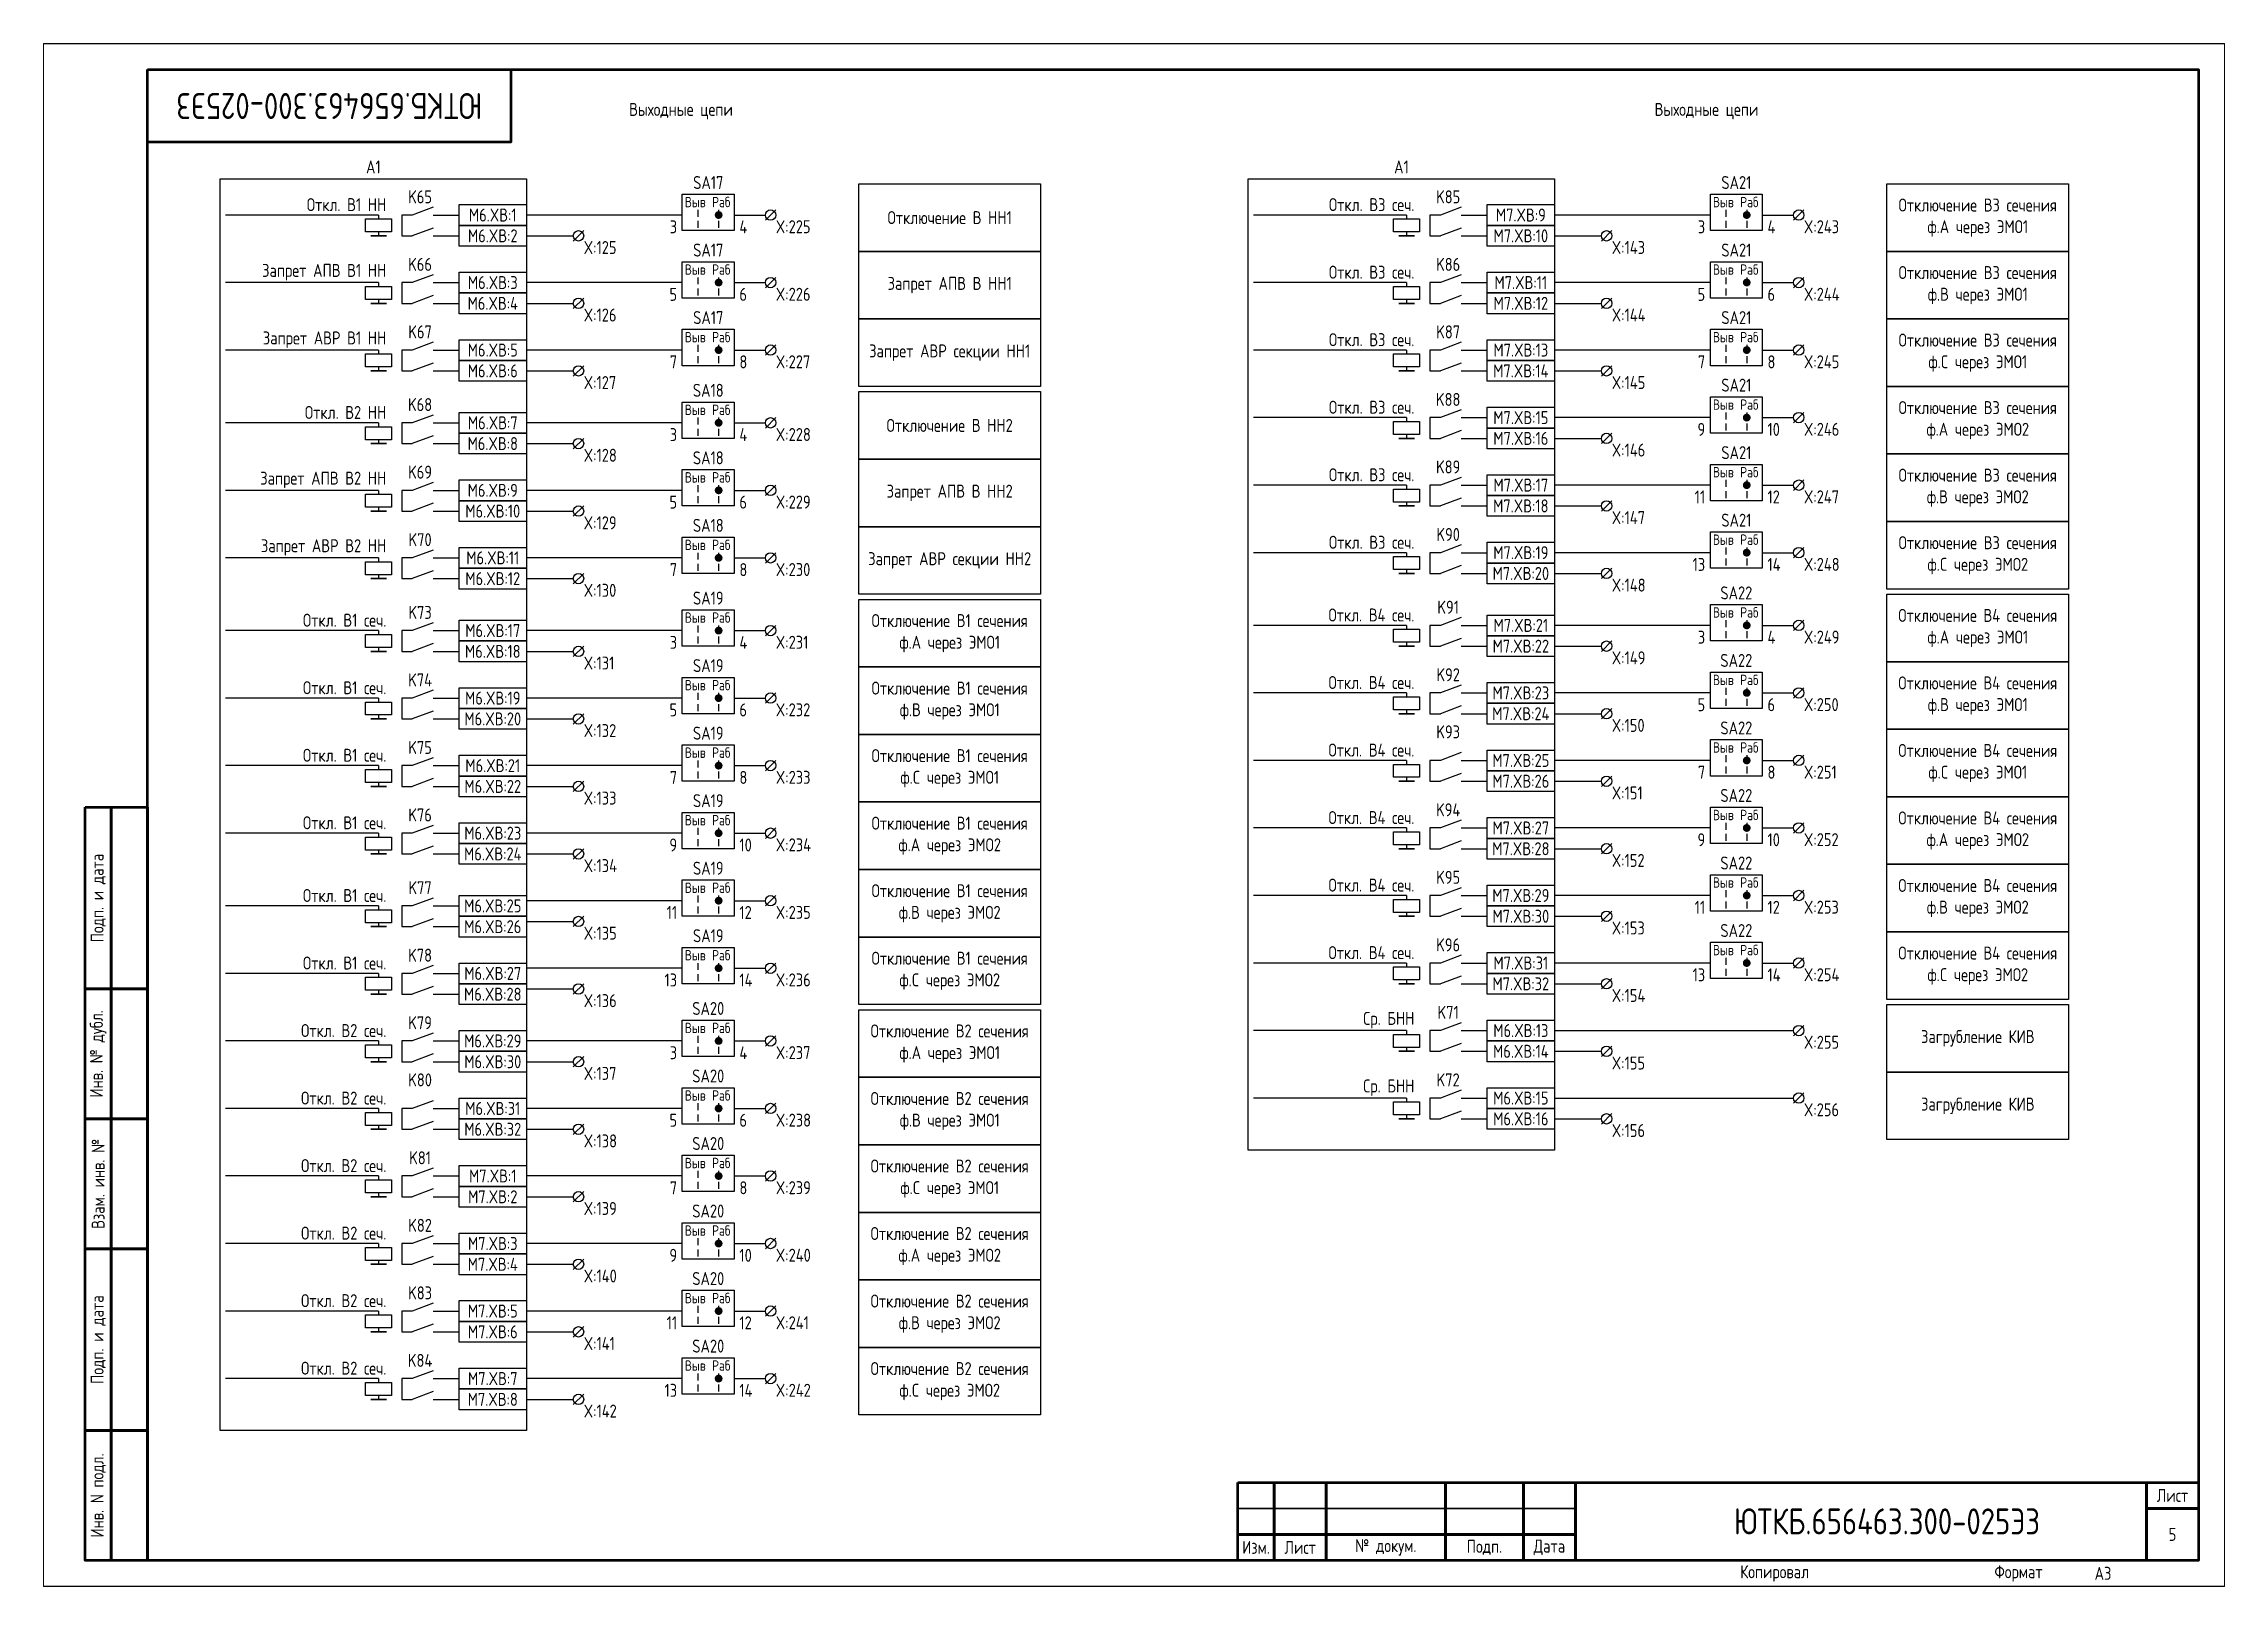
# Paper-space layout 'Лист5' of a CAD drawing. Header units: millimetres, sheet in inches. Extents: x 124.9 to 148.5, y 96.7 to 113.3.
# The model-space entities are those that its viewports show. They can reach past a viewport. Long polylines and large blocks are cut down to what shows.
import ezdxf

# ---------------------------------------------------------------- set-up
doc = ezdxf.new("R2010")
doc.units = ezdxf.units.MM
doc.styles.add('Gost_type_A', font='GOST_0.TTF')

psp = doc.layouts.new('Лист5')

msp = doc.modelspace()

# ---------------------------------------------------------------- texts
at = {"insert": (1735, 285), "char_height": 5, "width": 70, "attachment_point": 5, "rotation": 180, "style": 'Gost_type_A'}
msp.add_mtext('ЮТКБ.656463.300-025Э3', dxfattribs=at)
at = {"char_height": 2.5, "line_spacing_factor": 0.9, "style": 'Gost_type_A'}
for s, insert, width, attachment_point in [('Выходные цепи', (1802.75, 284), 197.5, 5), ('Выходные цепи', (2000.25, 284), 197.5, 5), ('A1', (1743.5, 272), 58.9999, 8), ('A1', (1941.5, 272), 58.9999, 8), ('X:225', (1821.01, 263), 8, 1), ('X:243', (2019.01, 263), 8, 1), ('X:125', (1784.01, 259), 8, 1), ('X:143', (1982.01, 259), 8, 1), ('X:226', (1821.01, 250), 8, 1), ('X:244', (2019.01, 250), 8, 1), ('X:126', (1784.01, 246), 8, 1), ('X:144', (1982.01, 246), 8, 1), ('X:227', (1821.01, 237), 8, 1), ('X:245', (2019.01, 237), 8, 1), ('X:127', (1784.01, 233), 8, 1), ('X:145', (1982.01, 233), 8, 1), ('X:228', (1821.01, 223), 8, 1), ('X:246', (2019.01, 224), 8, 1), ('X:128', (1784.01, 219), 8, 1), ('X:146', (1982.01, 220), 8, 1), ('X:229', (1821.01, 210), 8, 1), ('X:247', (2019.01, 211), 8, 1), ('X:129', (1784.01, 206), 8, 1), ('X:147', (1982.01, 207), 8, 1), ('X:248', (2019.01, 198), 8, 1), ('X:230', (1821.01, 197), 8, 1), ('X:148', (1982.01, 194), 8, 1), ('X:130', (1784.01, 193), 8, 1), ('X:231', (1821.01, 183), 8, 1), ('X:249', (2019.01, 184), 8, 1), ('X:131', (1784.01, 179), 8, 1), ('X:149', (1982.01, 180), 8, 1), ('X:232', (1821.01, 170), 8, 1), ('X:250', (2019.01, 171), 8, 1), ('X:132', (1784.01, 166), 8, 1), ('X:150', (1982.01, 167), 8, 1), ('X:233', (1821.01, 157), 8, 1), ('X:251', (2019.01, 158), 8, 1), ('X:133', (1784.01, 153), 8, 1), ('X:151', (1982.01, 154), 8, 1), ('X:234', (1821.01, 144), 8, 1), ('X:252', (2019.01, 145), 8, 1), ('X:134', (1784.01, 140), 8, 1), ('X:152', (1982.01, 141), 8, 1), ('X:235', (1821.01, 131), 8, 1), ('X:253', (2019.01, 132), 8, 1), ('X:135', (1784.01, 127), 8, 1), ('X:153', (1982.01, 128), 8, 1), ('X:236', (1821.01, 118), 8, 1), ('X:254', (2019.01, 119), 8, 1), ('X:136', (1784.01, 114), 8, 1), ('X:154', (1982.01, 115), 8, 1), ('X:255', (2019.01, 106), 8, 1), ('X:237', (1821.01, 104), 8, 1), ('X:155', (1982.01, 102), 8, 1), ('X:137', (1784.01, 100), 8, 1), ('X:256', (2019.01, 93), 8, 1), ('X:238', (1821.01, 91), 8, 1), ('X:156', (1982.01, 89), 8, 1), ('X:138', (1784.01, 87), 8, 1), ('X:239', (1821.01, 78), 8, 1), ('X:139', (1784.01, 74), 8, 1), ('X:240', (1821.01, 65), 8, 1), ('X:140', (1784.01, 61), 8, 1), ('X:241', (1821.01, 52), 8, 1), ('X:141', (1784.01, 48), 8, 1), ('X:242', (1821.01, 39), 8, 1), ('X:142', (1784.01, 35), 8, 1)]:
    msp.add_mtext(s, dxfattribs=dict(at, insert=insert, width=width, attachment_point=attachment_point))
at = {"style": 'Gost_type_A'}
for s, insert, char_height, width, attachment_point in [('SA17', (1808, 269), 2.5, 10, 8), ('SA21', (2006, 269), 2.5, 10, 8), ('Откл. В1 НН', (1746, 266), 2.5, 31.0015, 6), ('K65', (1752.5, 267.5), 2.5, 5, 5), ('M6.XВ:1', (1766.5, 264), 2.5, 13, 5), ('Выв', (1805.5, 266.5), 2, 5, 5), ('Раб', (1810.5, 266.5), 2, 5, 5), ('Отключение В НН1', (1854.5, 263.5), 2.5, 34.9988, 5), ('Откл. В3 сеч.', (1944, 266), 2.5, 31.0015, 6), ('K85', (1950.5, 267.5), 2.5, 5, 5), ('M7.XВ:9', (1964.5, 264), 2.5, 13, 5), ('Выв', (2003.5, 266.5), 2, 5, 5), ('Раб', (2008.5, 266.5), 2, 5, 5), ('Отключение В3 сечения ф.А через ЭМО1', (2052.5, 263.5), 2.5, 34.9988, 5), ('M6.XВ:2', (1766.5, 260), 2.5, 13, 5), ('3', (1802, 262.98), 2.5, 5, 3), ('4', (1814, 262.98), 2.5, 5, 1), ('M7.XВ:10', (1964.5, 260), 2.5, 13, 5), ('3', (2000, 262.98), 2.5, 5, 3), ('4', (2012, 262.98), 2.5, 5, 1), ('SA17', (1808, 256), 2.5, 10, 8), ('SA21', (2006, 256), 2.5, 10, 8), ('Запрет АПВ В1 НН', (1746, 253), 2.5, 31.0015, 6), ('K66', (1752.5, 254.5), 2.5, 5, 5), ('M6.XВ:3', (1766.5, 251), 2.5, 13, 5), ('Выв', (1805.5, 253.5), 2, 5, 5), ('Раб', (1810.5, 253.5), 2, 5, 5), ('Запрет АПВ В НН1 ', (1854.5, 250.5), 2.5, 34.9988, 5), ('Откл. В3 сеч.', (1944, 253), 2.5, 31.0015, 6), ('K86', (1950.5, 254.5), 2.5, 5, 5), ('M7.XВ:11', (1964.5, 251), 2.5, 13, 5), ('Выв', (2003.5, 253.5), 2, 5, 5), ('Раб', (2008.5, 253.5), 2, 5, 5), ('Отключение В3 сечения\\Pф.В через ЭМО1', (2052.5, 250.5), 2.5, 34.9988, 5), ('M6.XВ:4', (1766.5, 247), 2.5, 13, 5), ('5', (1802, 249.98), 2.5, 5, 3), ('6', (1814, 249.98), 2.5, 5, 1), ('M7.XВ:12', (1964.5, 247), 2.5, 13, 5), ('5', (2000, 249.98), 2.5, 5, 3), ('6', (2012, 249.98), 2.5, 5, 1), ('SA17', (1808, 243), 2.5, 10, 8), ('SA21', (2006, 243), 2.5, 10, 8), ('Запрет АВР В1 НН', (1746, 240), 2.5, 31.0015, 6), ('K67', (1752.5, 241.5), 2.5, 5, 5), ('Выв', (1805.5, 240.5), 2, 5, 5), ('Раб', (1810.5, 240.5), 2, 5, 5), ('Откл. В3 сеч.', (1944, 240), 2.5, 31.0015, 6), ('K87', (1950.5, 241.5), 2.5, 5, 5), ('Выв', (2003.5, 240.5), 2, 5, 5), ('Раб', (2008.5, 240.5), 2, 5, 5), ('Отключение В3 сечения\\Pф.C через ЭМО1', (2052.5, 237.5), 2.5, 34.9988, 5), ('M6.XВ:5', (1766.5, 238), 2.5, 13, 5), ('M6.XВ:6', (1766.5, 234), 2.5, 13, 5), ('7', (1802, 236.98), 2.5, 5, 3), ('8', (1814, 236.98), 2.5, 5, 1), ('Запрет АВР секции НН1 ', (1854.5, 237.5), 2.5, 34.9988, 5), ('M7.XВ:14', (1964.5, 234), 2.5, 13, 5), ('M7.XВ:13', (1964.5, 238), 2.5, 13, 5), ('7', (2000, 236.98), 2.5, 5, 3), ('8', (2012, 236.98), 2.5, 5, 1), ('SA18', (1808, 229), 2.5, 10, 8), ('SA21', (2006, 230), 2.5, 10, 8), ('Откл. В2 НН', (1746, 226), 2.5, 31.0015, 6), ('K68', (1752.5, 227.5), 2.5, 5, 5), ('Выв', (1805.5, 226.5), 2, 5, 5), ('Раб', (1810.5, 226.5), 2, 5, 5), ('Откл. В3 сеч.', (1944, 227), 2.5, 31.0015, 6), ('K88', (1950.5, 228.5), 2.5, 5, 5), ('Выв', (2003.5, 227.5), 2, 5, 5), ('Раб', (2008.5, 227.5), 2, 5, 5), ('Отключение В3 сечения ф.А через ЭМО2', (2052.5, 224.5), 2.5, 34.9988, 5), ('M6.XВ:7', (1766.5, 224), 2.5, 13, 5), ('3', (1802, 222.98), 2.5, 5, 3), ('4', (1814, 222.98), 2.5, 5, 1), ('Отключение В НН2', (1854.5, 223.5), 2.5, 34.9988, 5), ('M7.XВ:15', (1964.5, 225), 2.5, 13, 5), ('9', (2000, 223.98), 2.5, 5, 3), ('10', (2012, 223.98), 2.5, 5, 1), ('M6.XВ:8', (1766.5, 220), 2.5, 13, 5), ('SA18', (1808, 216), 2.5, 10, 8), ('M7.XВ:16', (1964.5, 221), 2.5, 13, 5), ('SA21', (2006, 217), 2.5, 10, 8), ('Запрет АПВ В2 НН', (1746, 213), 2.5, 31.0015, 6), ('K69', (1752.5, 214.5), 2.5, 5, 5), ('Выв', (1805.5, 213.5), 2, 5, 5), ('Раб', (1810.5, 213.5), 2, 5, 5), ('Откл. В3 сеч.', (1944, 214), 2.5, 31.0015, 6), ('K89', (1950.5, 215.5), 2.5, 5, 5), ('Выв', (2003.5, 214.5), 2, 5, 5), ('Раб', (2008.5, 214.5), 2, 5, 5), ('Отключение В3 сечения\\Pф.В через ЭМО2', (2052.5, 211.5), 2.5, 34.9988, 5), ('M6.XВ:9', (1766.5, 211), 2.5, 13, 5), ('Запрет АПВ В НН2', (1854.5, 210.5), 2.5, 34.9988, 5), ('M7.XВ:17', (1964.5, 212), 2.5, 13, 5), ('11', (2000, 210.98), 2.5, 5, 3), ('12', (2012, 210.98), 2.5, 5, 1), ('M6.XВ:10', (1766.5, 207), 2.5, 13, 5), ('5', (1802, 209.98), 2.5, 5, 3), ('6', (1814, 209.98), 2.5, 5, 1), ('M7.XВ:18', (1964.5, 208), 2.5, 13, 5), ('SA21', (2006, 204), 2.5, 10, 8), ('K70', (1752.5, 201.5), 2.5, 5, 5), ('SA18', (1808, 203), 2.5, 10, 8), ('Откл. В3 сеч.', (1944, 201), 2.5, 31.0015, 6), ('K90', (1950.5, 202.5), 2.5, 5, 5), ('Выв', (2003.5, 201.5), 2, 5, 5), ('Раб', (2008.5, 201.5), 2, 5, 5), ('Отключение В3 сечения\\Pф.C через ЭМО2', (2052.5, 198.5), 2.5, 34.9988, 5), ('Запрет АВР В2 НН', (1746, 200), 2.5, 31.0015, 6), ('M6.XВ:11', (1766.5, 198), 2.5, 13, 5), ('Выв', (1805.5, 200.5), 2, 5, 5), ('Раб', (1810.5, 200.5), 2, 5, 5), ('Запрет АВР секции НН2', (1854.5, 197.5), 2.5, 34.9988, 5), ('M7.XВ:19', (1964.5, 199), 2.5, 13, 5), ('13', (2000, 197.98), 2.5, 5, 3), ('14', (2012, 197.98), 2.5, 5, 1), ('M6.XВ:12', (1766.5, 194), 2.5, 13, 5), ('7', (1802, 196.98), 2.5, 5, 3), ('8', (1814, 196.98), 2.5, 5, 1), ('M7.XВ:20', (1964.5, 195), 2.5, 13, 5), ('SA19', (1808, 189), 2.5, 10, 8), ('K91', (1950.5, 188.5), 2.5, 5, 5), ('SA22', (2006, 190), 2.5, 10, 8), ('Откл. В1 сеч.', (1746, 186), 2.5, 31.0015, 6), ('K73', (1752.5, 187.5), 2.5, 5, 5), ('M6.XВ:17', (1766.5, 184), 2.5, 13, 5), ('Выв', (1805.5, 186.5), 2, 5, 5), ('Раб', (1810.5, 186.5), 2, 5, 5), ('Отключение В1 сечения ф.А через ЭМО1', (1854.5, 183.5), 2.5, 34.9988, 5), ('Откл. В4 сеч.', (1944, 187), 2.5, 31.0015, 6), ('M7.XВ:21', (1964.5, 185), 2.5, 13, 5), ('Выв', (2003.5, 187.5), 2, 5, 5), ('Раб', (2008.5, 187.5), 2, 5, 5), ('Отключение В4 сечения ф.А через ЭМО1', (2052.5, 184.5), 2.5, 34.9988, 5), ('M6.XВ:18', (1766.5, 180), 2.5, 13, 5), ('3', (1802, 182.98), 2.5, 5, 3), ('4', (1814, 182.98), 2.5, 5, 1), ('M7.XВ:22', (1964.5, 181), 2.5, 13, 5), ('3', (2000, 183.98), 2.5, 5, 3), ('4', (2012, 183.98), 2.5, 5, 1), ('SA19', (1808, 176), 2.5, 10, 8), ('K92', (1950.5, 175.5), 2.5, 5, 5), ('SA22', (2006, 177), 2.5, 10, 8), ('Откл. В1 сеч.', (1746, 173), 2.5, 31.0015, 6), ('K74', (1752.5, 174.5), 2.5, 5, 5), ('M6.XВ:19', (1766.5, 171), 2.5, 13, 5), ('Выв', (1805.5, 173.5), 2, 5, 5), ('Раб', (1810.5, 173.5), 2, 5, 5), ('Отключение В1 сечения\\Pф.В через ЭМО1', (1854.5, 170.5), 2.5, 34.9988, 5), ('Откл. В4 сеч.', (1944, 174), 2.5, 31.0015, 6), ('M7.XВ:23', (1964.5, 172), 2.5, 13, 5), ('Выв', (2003.5, 174.5), 2, 5, 5), ('Раб', (2008.5, 174.5), 2, 5, 5), ('Отключение В4 сечения\\Pф.В через ЭМО1', (2052.5, 171.5), 2.5, 34.9988, 5), ('M6.XВ:20', (1766.5, 167), 2.5, 13, 5), ('5', (1802, 169.98), 2.5, 5, 3), ('6', (1814, 169.98), 2.5, 5, 1), ('M7.XВ:24', (1964.5, 168), 2.5, 13, 5), ('5', (2000, 170.98), 2.5, 5, 3), ('6', (2012, 170.98), 2.5, 5, 1), ('SA19', (1808, 163), 2.5, 10, 8), ('K93', (1950.5, 164.5), 2.5, 5, 5), ('SA22', (2006, 164), 2.5, 10, 8), ('Откл. В1 сеч.', (1746, 160), 2.5, 31.0015, 6), ('K75', (1752.5, 161.5), 2.5, 5, 5), ('Выв', (1805.5, 160.5), 2, 5, 5), ('Раб', (1810.5, 160.5), 2, 5, 5), ('Отключение В1 сечения\\Pф.C через ЭМО1', (1854.5, 157.5), 2.5, 34.9988, 5), ('Откл. В4 сеч.', (1944, 161), 2.5, 31.0015, 6), ('M7.XВ:25', (1964.5, 159), 2.5, 13, 5), ('Выв', (2003.5, 161.5), 2, 5, 5), ('Раб', (2008.5, 161.5), 2, 5, 5), ('Отключение В4 сечения\\Pф.C через ЭМО1', (2052.5, 158.5), 2.5, 34.9988, 5), ('M6.XВ:21', (1766.5, 158), 2.5, 13, 5), ('7', (1802, 156.98), 2.5, 5, 3), ('8', (1814, 156.98), 2.5, 5, 1), ('M7.XВ:26', (1964.5, 155), 2.5, 13, 5), ('7', (2000, 157.98), 2.5, 5, 3), ('8', (2012, 157.98), 2.5, 5, 1), ('M6.XВ:22', (1766.5, 154), 2.5, 13, 5), ('SA19', (1808, 150), 2.5, 10, 8), ('SA22', (2006, 151), 2.5, 10, 8), ('Откл. В1 сеч.', (1746, 147), 2.5, 31.0015, 6), ('K76', (1752.5, 148.5), 2.5, 5, 5), ('Выв', (1805.5, 147.5), 2, 5, 5), ('Раб', (1810.5, 147.5), 2, 5, 5), ('Отключение В1 сечения ф.А через ЭМО2', (1854.5, 144.5), 2.5, 34.9988, 5), ('Откл. В4 сеч.', (1944, 148), 2.5, 31.0015, 6), ('K94', (1950.5, 149.5), 2.5, 5, 5), ('M7.XВ:27', (1964.5, 146), 2.5, 13, 5), ('Выв', (2003.5, 148.5), 2, 5, 5), ('Раб', (2008.5, 148.5), 2, 5, 5), ('Отключение В4 сечения ф.А через ЭМО2', (2052.5, 145.5), 2.5, 34.9988, 5), ('M6.XВ:23', (1766.5, 145), 2.5, 13, 5), ('9', (1802, 143.98), 2.5, 5, 3), ('10', (1814, 143.98), 2.5, 5, 1), ('M7.XВ:28', (1964.5, 142), 2.5, 13, 5), ('9', (2000, 144.98), 2.5, 5, 3), ('10', (2012, 144.98), 2.5, 5, 1), ('M6.XВ:24', (1766.5, 141), 2.5, 13, 5), ('SA19', (1808, 137), 2.5, 10, 8), ('SA22', (2006, 138), 2.5, 10, 8), ('K77', (1752.5, 134.5), 2.5, 5, 5), ('Выв', (1805.5, 134.5), 2, 5, 5), ('Раб', (1810.5, 134.5), 2, 5, 5), ('Отключение В1 сечения\\Pф.В через ЭМО2', (1854.5, 131.5), 2.5, 34.9988, 5), ('Откл. В4 сеч.', (1944, 135), 2.5, 31.0015, 6), ('K95', (1950.5, 136.5), 2.5, 5, 5), ('Выв', (2003.5, 135.5), 2, 5, 5), ('Раб', (2008.5, 135.5), 2, 5, 5), ('Отключение В4 сечения\\Pф.В через ЭМО2', (2052.5, 132.5), 2.5, 34.9988, 5), ('Откл. В1 сеч.', (1746, 133), 2.5, 31.0015, 6), ('M6.XВ:25', (1766.5, 131), 2.5, 13, 5), ('11', (1802, 130.98), 2.5, 5, 3), ('12', (1814, 130.98), 2.5, 5, 1), ('M7.XВ:29', (1964.5, 133), 2.5, 13, 5), ('M7.XВ:30', (1964.5, 129), 2.5, 13, 5), ('11', (2000, 131.98), 2.5, 5, 3), ('12', (2012, 131.98), 2.5, 5, 1), ('M6.XВ:26', (1766.5, 127), 2.5, 13, 5), ('SA19', (1808, 124), 2.5, 10, 8), ('SA22', (2006, 125), 2.5, 10, 8), ('K78', (1752.5, 121.5), 2.5, 5, 5), ('Выв', (1805.5, 121.5), 2, 5, 5), ('Раб', (1810.5, 121.5), 2, 5, 5), ('Отключение В1 сечения\\Pф.C через ЭМО2', (1854.5, 118.5), 2.5, 34.9988, 5), ('Откл. В4 сеч.', (1944, 122), 2.5, 31.0015, 6), ('K96', (1950.5, 123.5), 2.5, 5, 5), ('Выв', (2003.5, 122.5), 2, 5, 5), ('Раб', (2008.5, 122.5), 2, 5, 5), ('Отключение В4 сечения\\Pф.C через ЭМО2', (2052.5, 119.5), 2.5, 34.9988, 5), ('Откл. В1 сеч.', (1746, 120), 2.5, 31.0015, 6), ('M6.XВ:27', (1766.5, 118), 2.5, 13, 5), ('13', (1802, 117.98), 2.5, 5, 3), ('14', (1814, 117.98), 2.5, 5, 1), ('M7.XВ:31', (1964.5, 120), 2.5, 13, 5), ('13', (2000, 118.98), 2.5, 5, 3), ('14', (2012, 118.98), 2.5, 5, 1), ('M6.XВ:28', (1766.5, 114), 2.5, 13, 5), ('M7.XВ:32', (1964.5, 116), 2.5, 13, 5), ('K79', (1752.5, 108.5), 2.5, 5, 5), ('SA20', (1808, 110), 2.5, 10, 8), ('Ср. БНН', (1944, 109), 2.5, 31.0015, 6), ('K71', (1950.5, 110.5), 2.5, 5, 5), ('Откл. В2 сеч.', (1746, 107), 2.5, 31.0015, 6), ('M6.XВ:29', (1766.5, 105), 2.5, 13, 5), ('Выв', (1805.5, 107.5), 2, 5, 5), ('Раб', (1810.5, 107.5), 2, 5, 5), ('Отключение В2 сечения ф.А через ЭМО1', (1854.5, 104.5), 2.5, 34.9988, 5), ('M6.XВ:13', (1964.5, 107), 2.5, 13, 5), ('Загрубление КИВ', (2052.5, 105.5), 2.5, 34.9988, 5), ('M6.XВ:30', (1766.5, 101), 2.5, 13, 5), ('3', (1802, 103.98), 2.5, 5, 3), ('4', (1814, 103.98), 2.5, 5, 1), ('M6.XВ:14', (1964.5, 103), 2.5, 13, 5), ('K80', (1752.5, 97.5), 2.5, 5, 5), ('SA20', (1808, 97), 2.5, 10, 8), ('Ср. БНН', (1944, 96), 2.5, 31.0015, 6), ('K72', (1950.5, 97.5), 2.5, 5, 5), ('Откл. В2 сеч.', (1746, 94), 2.5, 31.0015, 6), ('M6.XВ:31', (1766.5, 92), 2.5, 13, 5), ('Выв', (1805.5, 94.5), 2, 5, 5), ('Раб', (1810.5, 94.5), 2, 5, 5), ('Отключение В2 сечения\\Pф.В через ЭМО1', (1854.5, 91.5), 2.5, 34.9988, 5), ('M6.XВ:15', (1964.5, 94), 2.5, 13, 5), ('Загрубление КИВ', (2052.5, 92.5), 2.5, 34.9988, 5), ('M6.XВ:32', (1766.5, 88), 2.5, 13, 5), ('5', (1802, 90.98), 2.5, 5, 3), ('6', (1814, 90.98), 2.5, 5, 1), ('M6.XВ:16', (1964.5, 90), 2.5, 13, 5), ('SA20', (1808, 84), 2.5, 10, 8), ('Откл. В2 сеч.', (1746, 81), 2.5, 31.0015, 6), ('K81', (1752.5, 82.5), 2.5, 5, 5), ('M7.XВ:1', (1766.5, 79), 2.5, 13, 5), ('Выв', (1805.5, 81.5), 2, 5, 5), ('Раб', (1810.5, 81.5), 2, 5, 5), ('Отключение В2 сечения\\Pф.C через ЭМО1', (1854.5, 78.5), 2.5, 34.9988, 5), ('M7.XВ:2', (1766.5, 75), 2.5, 13, 5), ('7', (1802, 77.98), 2.5, 5, 3), ('8', (1814, 77.98), 2.5, 5, 1), ('SA20', (1808, 71), 2.5, 10, 8), ('Откл. В2 сеч.', (1746, 68), 2.5, 31.0015, 6), ('K82', (1752.5, 69.5), 2.5, 5, 5), ('M7.XВ:3', (1766.5, 66), 2.5, 13, 5), ('Выв', (1805.5, 68.5), 2, 5, 5), ('Раб', (1810.5, 68.5), 2, 5, 5), ('Отключение В2 сечения ф.А через ЭМО2', (1854.5, 65.5), 2.5, 34.9988, 5), ('M7.XВ:4', (1766.5, 62), 2.5, 13, 5), ('9', (1802, 64.98), 2.5, 5, 3), ('10', (1814, 64.98), 2.5, 5, 1), ('SA20', (1808, 58), 2.5, 10, 8), ('Откл. В2 сеч.', (1746, 55), 2.5, 31.0015, 6), ('K83', (1752.5, 56.5), 2.5, 5, 5), ('Выв', (1805.5, 55.5), 2, 5, 5), ('Раб', (1810.5, 55.5), 2, 5, 5), ('Отключение В2 сечения\\Pф.В через ЭМО2', (1854.5, 52.5), 2.5, 34.9988, 5), ('M7.XВ:5', (1766.5, 53), 2.5, 13, 5), ('11', (1802, 51.98), 2.5, 5, 3), ('12', (1814, 51.98), 2.5, 5, 1), ('M7.XВ:6', (1766.5, 49), 2.5, 13, 5), ('SA20', (1808, 45), 2.5, 10, 8), ('Откл. В2 сеч.', (1746, 42), 2.5, 31.0015, 6), ('K84', (1752.5, 43.5), 2.5, 5, 5), ('Выв', (1805.5, 42.5), 2, 5, 5), ('Раб', (1810.5, 42.5), 2, 5, 5), ('Отключение В2 сечения\\Pф.C через ЭМО2', (1854.5, 39.5), 2.5, 34.9988, 5), ('M7.XВ:7', (1766.5, 40), 2.5, 13, 5), ('13', (1802, 38.98), 2.5, 5, 3), ('14', (1814, 38.98), 2.5, 5, 1), ('M7.XВ:8', (1766.5, 36), 2.5, 13, 5), ('ЮТКБ.656463.300-025Э3', (2035, 12.5), 5, 120, 5), ('5', (2090, 10), 2.5, 10, 5), ('A3', (2075, 2.5), 2.5, 20, 4)]:
    msp.add_mtext(s, dxfattribs=dict(at, insert=insert, char_height=char_height, width=width, attachment_point=attachment_point))

# ---------------------------------------------------------------- blocks, each defined once
blk = doc.blocks.new('Формат_А3')
blk.add_lwpolyline([(-420, 297), (0, 297), (0, 0), (-420, 0)], close=True)
at = {"lineweight": 50}
blk.add_lwpolyline([(-400, 292), (-5, 292), (-5, 5), (-400, 5)], close=True, dxfattribs=at)
blk = doc.blocks.new('Штамп малый нижний')
at = {"lineweight": 50}
for points in [[(-185, 15), (-178, 15), (-178, 5), (-185, 5)], [(-178, 15), (-168, 15), (-168, 5), (-178, 5)], [(-168, 15), (-145, 15), (-145, 5), (-168, 5)], [(-145, 15), (-130, 15), (-130, 5), (-145, 5)], [(-130, 15), (-120, 15), (-120, 5), (-130, 5)], [(-120, 15), (-10, 15), (-10, 0), (-120, 0)], [(-10, 15), (0, 15), (0, 10), (-10, 10)], [(-10, 10), (0, 10), (0, 0), (-10, 0)], [(-185, 5), (-178, 5), (-178, 0), (-185, 0)], [(-178, 5), (-168, 5), (-168, 0), (-178, 0)], [(-168, 5), (-145, 5), (-145, 0), (-168, 0)], [(-145, 5), (-130, 5), (-130, 0), (-145, 0)], [(-130, 5), (-120, 5), (-120, 0), (-130, 0)]]:
    blk.add_lwpolyline(points, close=True, dxfattribs=at)
for points in [[(-185, 15), (-178, 15), (-178, 10), (-185, 10)], [(-178, 15), (-168, 15), (-168, 10), (-178, 10)], [(-168, 15), (-145, 15), (-145, 10), (-168, 10)], [(-145, 15), (-130, 15), (-130, 10), (-145, 10)], [(-130, 15), (-120, 15), (-120, 10), (-130, 10)], [(-185, 10), (-178, 10), (-178, 5), (-185, 5)], [(-178, 10), (-168, 10), (-168, 5), (-178, 5)], [(-168, 10), (-145, 10), (-145, 5), (-168, 5)], [(-145, 10), (-130, 10), (-130, 5), (-145, 5)], [(-130, 10), (-120, 10), (-120, 5), (-130, 5)]]:
    blk.add_lwpolyline(points, close=True)
at = {"char_height": 2.5, "style": 'Gost_type_A'}
for s, insert, width, attachment_point in [('Лист', (-5, 12.5), 10, 5), ('Изм.', (-181.5, 2.5), 7, 5), ('Лист', (-173, 2.5), 10, 5), ('№ докум.', (-156.5, 2.5), 23, 5), ('Подп.', (-137.5, 2.5), 15, 5), ('Дата', (-125, 2.5), 10, 5), ('Копировал', (-75, -2.53), 13.1202, 6), ('Формат', (-30, -2.53), 13.1202, 6)]:
    blk.add_mtext(s, dxfattribs=dict(at, insert=insert, width=width, attachment_point=attachment_point))
blk = doc.blocks.new('Штамп угловой верхний')
at = {"lineweight": 50}
blk.add_lwpolyline([(0, 0), (70, 0), (70, -14), (0, -14)], close=True, dxfattribs=at)
blk = doc.blocks.new('Штамп левый нижний')
at = {"lineweight": 50}
for points in [[(-12, 145), (-7, 145), (-7, 110), (-12, 110)], [(-7, 145), (0, 145), (0, 110), (-7, 110)], [(-12, 110), (-7, 110), (-7, 85), (-12, 85)], [(-7, 110), (0, 110), (0, 85), (-7, 85)], [(-12, 85), (-7, 85), (-7, 60), (-12, 60)], [(-7, 85), (0, 85), (0, 60), (-7, 60)], [(-12, 60), (-7, 60), (-7, 25), (-12, 25)], [(-7, 60), (0, 60), (0, 25), (-7, 25)], [(-12, 25), (-7, 25), (-7, 0), (-12, 0)], [(-7, 25), (0, 25), (0, 0), (-7, 0)]]:
    blk.add_lwpolyline(points, close=True, dxfattribs=at)
at = {"char_height": 2.5, "attachment_point": 5, "rotation": 90, "style": 'Gost_type_A'}
for s, insert, width in [('Подп. и дата', (-9.5, 127.5), 35), ('Инв. № дубл.', (-9.5, 97.5), 25), ('Взам. инв. №', (-9.5, 72.5), 25), ('Подп. и дата', (-9.5, 42.5), 35), ('Инв. N подл.', (-9.5, 12.5), 25)]:
    blk.add_mtext(s, dxfattribs=dict(at, insert=insert, width=width))
blk = doc.blocks.new('POINT')
at = {"const_width": 0.75}
blk.add_lwpolyline([(-0.375, 0, 1), (0.375, 0, 1)], format="xyb", close=True, dxfattribs=at)
blk = doc.blocks.new('Переключатель_положение')
for p, q in [((2, 1), (2, -0.34)), ((2, -1.14), (2, -2.49))]:
    blk.add_line(p, q)

# ---------------------------------------------------------------- linework, layer by layer
at = {"ltscale": 4.32}
for p, q in [((1755, 265.5), (1751, 264)), ((1953, 265.5), (1949, 264)), ((1755, 261.5), (1751, 260)), ((1953, 261.5), (1949, 260)), ((1755, 252.5), (1751, 251)), ((1953, 252.5), (1949, 251)), ((1755, 248.5), (1751, 247)), ((1953, 248.5), (1949, 247)), ((1755, 239.5), (1751, 238)), ((1953, 239.5), (1949, 238)), ((1755, 235.5), (1751, 234)), ((1953, 235.5), (1949, 234)), ((1755, 225.5), (1751, 224)), ((1953, 226.5), (1949, 225)), ((1755, 221.5), (1751, 220)), ((1953, 222.5), (1949, 221)), ((1755, 212.5), (1751, 211)), ((1953, 213.5), (1949, 212)), ((1755, 208.5), (1751, 207)), ((1953, 209.5), (1949, 208)), ((1755, 199.5), (1751, 198)), ((1953, 200.5), (1949, 199)), ((1755, 195.5), (1751, 194)), ((1953, 196.5), (1949, 195)), ((1755, 185.5), (1751, 184)), ((1953, 186.5), (1949, 185)), ((1755, 181.5), (1751, 180)), ((1953, 182.5), (1949, 181)), ((1755, 172.5), (1751, 171)), ((1953, 173.5), (1949, 172)), ((1755, 168.5), (1751, 167)), ((1953, 169.5), (1949, 168)), ((1953, 160.5), (1949, 159)), ((1755, 159.5), (1751, 158)), ((1755, 155.5), (1751, 154)), ((1953, 156.5), (1949, 155)), ((1953, 147.5), (1949, 146)), ((1755, 146.5), (1751, 145)), ((1953, 143.5), (1949, 142)), ((1755, 142.5), (1751, 141)), ((1953, 134.5), (1949, 133)), ((1755, 132.5), (1751, 131)), ((1953, 130.5), (1949, 129)), ((1755, 128.5), (1751, 127)), ((1755, 119.5), (1751, 118)), ((1953, 121.5), (1949, 120)), ((1755, 115.5), (1751, 114)), ((1953, 117.5), (1949, 116)), ((1755, 106.5), (1751, 105)), ((1953, 108.5), (1949, 107)), ((1755, 102.5), (1751, 101)), ((1953, 104.5), (1949, 103)), ((1755, 93.5), (1751, 92)), ((1953, 95.5), (1949, 94)), ((1755, 89.5), (1751, 88)), ((1953, 91.5), (1949, 90)), ((1755, 80.5), (1751, 79)), ((1755, 76.5), (1751, 75)), ((1755, 67.5), (1751, 66)), ((1755, 63.5), (1751, 62)), ((1755, 54.5), (1751, 53)), ((1755, 50.5), (1751, 49)), ((1755, 41.5), (1751, 40)), ((1755, 37.5), (1751, 36))]:
    msp.add_line(p, q, dxfattribs=at)
for p, q in [((1821.01, 265), (1819.01, 263)), ((2019.01, 265), (2017.01, 263)), ((1744.5, 264), (1715, 264)), ((1744.5, 264), (1744.5, 263.25)), ((1744.5, 260.75), (1744.5, 260)), ((1803, 264), (1773, 264)), ((1784.01, 261), (1782.01, 259)), ((1942.5, 264), (1913, 264)), ((1942.5, 264), (1942.5, 263.25)), ((1942.5, 260.75), (1942.5, 260)), ((2001, 264), (1971, 264)), ((1982.01, 261), (1980.01, 259)), ((1773, 260), (1782, 260)), ((1971, 260), (1980, 260)), ((1821.01, 252), (1819.01, 250)), ((2019.01, 252), (2017.01, 250)), ((1744.5, 251), (1715, 251)), ((1744.5, 251), (1744.5, 250.25)), ((1803, 251), (1773, 251)), ((1784.01, 248), (1782.01, 246)), ((1942.5, 251), (1913, 251)), ((1942.5, 251), (1942.5, 250.25)), ((2001, 251), (1971, 251)), ((1982.01, 248), (1980.01, 246)), ((1744.5, 247.75), (1744.5, 247)), ((1773, 247), (1782, 247)), ((1942.5, 247.75), (1942.5, 247)), ((1971, 247), (1980, 247)), ((1744.5, 238), (1715, 238)), ((1744.5, 238), (1744.5, 237.25)), ((1803, 238), (1773, 238)), ((1821.01, 239), (1819.01, 237)), ((1942.5, 238), (1913, 238)), ((1942.5, 238), (1942.5, 237.25)), ((2001, 238), (1971, 238)), ((2019.01, 239), (2017.01, 237)), ((1744.5, 234.75), (1744.5, 234)), ((1773, 234), (1782, 234)), ((1784.01, 235), (1782.01, 233)), ((1942.5, 234.75), (1942.5, 234)), ((1971, 234), (1980, 234)), ((1982.01, 235), (1980.01, 233)), ((1744.5, 224), (1715, 224)), ((1744.5, 224), (1744.5, 223.25)), ((1803, 224), (1773, 224)), ((1821.01, 225), (1819.01, 223)), ((1942.5, 225), (1913, 225)), ((1942.5, 225), (1942.5, 224.25)), ((2001, 225), (1971, 225)), ((2019.01, 226), (2017.01, 224)), ((1744.5, 220.75), (1744.5, 220)), ((1773, 220), (1782, 220)), ((1784.01, 221), (1782.01, 219)), ((1942.5, 221.75), (1942.5, 221)), ((1971, 221), (1980, 221)), ((1982.01, 222), (1980.01, 220)), ((1744.5, 211), (1715, 211)), ((1744.5, 211), (1744.5, 210.25)), ((1803, 211), (1773, 211)), ((1821.01, 212), (1819.01, 210)), ((1942.5, 212), (1913, 212)), ((1942.5, 212), (1942.5, 211.25)), ((2001, 212), (1971, 212)), ((2019.01, 213), (2017.01, 211)), ((1744.5, 207.75), (1744.5, 207)), ((1773, 207), (1782, 207)), ((1784.01, 208), (1782.01, 206)), ((1942.5, 208.75), (1942.5, 208)), ((1971, 208), (1980, 208)), ((1982.01, 209), (1980.01, 207)), ((1744.5, 198), (1715, 198)), ((1744.5, 198), (1744.5, 197.25)), ((1803, 198), (1773, 198)), ((1821.01, 199), (1819.01, 197)), ((1942.5, 199), (1913, 199)), ((1942.5, 199), (1942.5, 198.25)), ((2001, 199), (1971, 199)), ((2019.01, 200), (2017.01, 198)), ((1744.5, 194.75), (1744.5, 194)), ((1773, 194), (1782, 194)), ((1784.01, 195), (1782.01, 193)), ((1942.5, 195.75), (1942.5, 195)), ((1971, 195), (1980, 195)), ((1982.01, 196), (1980.01, 194)), ((1821.01, 185), (1819.01, 183)), ((1942.5, 185), (1913, 185)), ((1942.5, 185), (1942.5, 184.25)), ((2001, 185), (1971, 185)), ((2019.01, 186), (2017.01, 184)), ((1744.5, 184), (1715, 184)), ((1744.5, 184), (1744.5, 183.25)), ((1744.5, 180.75), (1744.5, 180)), ((1803, 184), (1773, 184)), ((1784.01, 181), (1782.01, 179)), ((1942.5, 181.75), (1942.5, 181)), ((1971, 181), (1980, 181)), ((1982.01, 182), (1980.01, 180)), ((1773, 180), (1782, 180)), ((2019.01, 173), (2017.01, 171)), ((1744.5, 171), (1715, 171)), ((1744.5, 171), (1744.5, 170.25)), ((1803, 171), (1773, 171)), ((1784.01, 168), (1782.01, 166)), ((1821.01, 172), (1819.01, 170)), ((1942.5, 172), (1913, 172)), ((1942.5, 172), (1942.5, 171.25)), ((1942.5, 168.75), (1942.5, 168)), ((2001, 172), (1971, 172)), ((1971, 168), (1980, 168)), ((1982.01, 169), (1980.01, 167)), ((1744.5, 167.75), (1744.5, 167)), ((1773, 167), (1782, 167)), ((2019.01, 160), (2017.01, 158)), ((1744.5, 158), (1715, 158)), ((1744.5, 158), (1744.5, 157.25)), ((1803, 158), (1773, 158)), ((1821.01, 159), (1819.01, 157)), ((1942.5, 159), (1913, 159)), ((1942.5, 159), (1942.5, 158.25)), ((1942.5, 155.75), (1942.5, 155)), ((2001, 159), (1971, 159)), ((1982.01, 156), (1980.01, 154)), ((1744.5, 154.75), (1744.5, 154)), ((1773, 154), (1782, 154)), ((1784.01, 155), (1782.01, 153)), ((1971, 155), (1980, 155)), ((2019.01, 147), (2017.01, 145)), ((1744.5, 145), (1715, 145)), ((1744.5, 145), (1744.5, 144.25)), ((1803, 145), (1773, 145)), ((1821.01, 146), (1819.01, 144)), ((1942.5, 146), (1913, 146)), ((1942.5, 146), (1942.5, 145.25)), ((2001, 146), (1971, 146)), ((1982.01, 143), (1980.01, 141)), ((1744.5, 141.75), (1744.5, 141)), ((1773, 141), (1782, 141)), ((1784.01, 142), (1782.01, 140)), ((1942.5, 142.75), (1942.5, 142)), ((1971, 142), (1980, 142)), ((1744.5, 131), (1715, 131)), ((1744.5, 131), (1744.5, 130.25)), ((1803, 132), (1773, 132)), ((1821.01, 133), (1819.01, 131)), ((1942.5, 133), (1913, 133)), ((1942.5, 133), (1942.5, 132.25)), ((2001, 133), (1971, 133)), ((2019.01, 134), (2017.01, 132)), ((1744.5, 127.75), (1744.5, 127)), ((1773, 128), (1782, 128)), ((1784.01, 129), (1782.01, 127)), ((1942.5, 129.75), (1942.5, 129)), ((1971, 129), (1980, 129)), ((1982.01, 130), (1980.01, 128)), ((1744.5, 118), (1715, 118)), ((1744.5, 118), (1744.5, 117.25)), ((1803, 119), (1773, 119)), ((1821.01, 120), (1819.01, 118)), ((1942.5, 120), (1913, 120)), ((1942.5, 120), (1942.5, 119.25)), ((2001, 120), (1971, 120)), ((2019.01, 121), (2017.01, 119)), ((1744.5, 114.75), (1744.5, 114)), ((1773, 115), (1782, 115)), ((1784.01, 116), (1782.01, 114)), ((1942.5, 116.75), (1942.5, 116)), ((1971, 116), (1980, 116)), ((1982.01, 117), (1980.01, 115)), ((1744.5, 105), (1715, 105)), ((1744.5, 105), (1744.5, 104.25)), ((1803, 105), (1773, 105)), ((1821.01, 106), (1819.01, 104)), ((1942.5, 107), (1913, 107)), ((1942.5, 107), (1942.5, 106.25)), ((2019.01, 108), (2017.01, 106)), ((1744.5, 101.75), (1744.5, 101)), ((1773, 101), (1782, 101)), ((1784.01, 102), (1782.01, 100)), ((1942.5, 103.75), (1942.5, 103)), ((1971, 103), (1980, 103)), ((1982.01, 104), (1980.01, 102)), ((1821.01, 93), (1819.01, 91)), ((1942.5, 94), (1913, 94)), ((1942.5, 94), (1942.5, 93.25)), ((2019.01, 95), (2017.01, 93)), ((1744.5, 92), (1715, 92)), ((1744.5, 92), (1744.5, 91.25)), ((1744.5, 88.75), (1744.5, 88)), ((1803, 92), (1773, 92)), ((1784.01, 89), (1782.01, 87)), ((1942.5, 90.75), (1942.5, 90)), ((1971, 90), (1980, 90)), ((1982.01, 91), (1980.01, 89)), ((1773, 88), (1782, 88)), ((1821.01, 80), (1819.01, 78)), ((1744.5, 79), (1715, 79)), ((1744.5, 79), (1744.5, 78.25)), ((1744.5, 75.75), (1744.5, 75)), ((1803, 79), (1773, 79)), ((1784.01, 76), (1782.01, 74)), ((1773, 75), (1782, 75)), ((1744.5, 66), (1715, 66)), ((1744.5, 66), (1744.5, 65.25)), ((1803, 66), (1773, 66)), ((1784.01, 63), (1782.01, 61)), ((1821.01, 67), (1819.01, 65)), ((1744.5, 62.75), (1744.5, 62)), ((1773, 62), (1782, 62)), ((1744.5, 53), (1715, 53)), ((1744.5, 53), (1744.5, 52.25)), ((1803, 53), (1773, 53)), ((1821.01, 54), (1819.01, 52)), ((1744.5, 49.75), (1744.5, 49)), ((1773, 49), (1782, 49)), ((1784.01, 50), (1782.01, 48)), ((1744.5, 40), (1715, 40)), ((1744.5, 40), (1744.5, 39.25)), ((1803, 40), (1773, 40)), ((1821.01, 41), (1819.01, 39)), ((1744.5, 36.75), (1744.5, 36)), ((1773, 36), (1782, 36)), ((1784.01, 37), (1782.01, 35))]:
    msp.add_line(p, q)
at = {"ltscale": 1.08}
for p, q in [((1751, 264), (1749, 264)), ((1749, 264), (1749, 260)), ((1755, 264), (1760, 264)), ((1949, 264), (1947, 264)), ((1947, 264), (1947, 260)), ((1953, 264), (1958, 264)), ((1749, 260), (1751, 260)), ((1755, 260), (1760, 260)), ((1947, 260), (1949, 260)), ((1953, 260), (1958, 260)), ((1751, 251), (1749, 251)), ((1749, 251), (1749, 247)), ((1755, 251), (1760, 251)), ((1949, 251), (1947, 251)), ((1947, 251), (1947, 247)), ((1953, 251), (1958, 251)), ((1749, 247), (1751, 247)), ((1755, 247), (1760, 247)), ((1947, 247), (1949, 247)), ((1953, 247), (1958, 247)), ((1751, 238), (1749, 238)), ((1749, 238), (1749, 234)), ((1755, 238), (1760, 238)), ((1949, 238), (1947, 238)), ((1947, 238), (1947, 234)), ((1953, 238), (1958, 238)), ((1749, 234), (1751, 234)), ((1755, 234), (1760, 234)), ((1947, 234), (1949, 234)), ((1953, 234), (1958, 234)), ((1751, 224), (1749, 224)), ((1749, 224), (1749, 220)), ((1755, 224), (1760, 224)), ((1949, 225), (1947, 225)), ((1947, 225), (1947, 221)), ((1953, 225), (1958, 225)), ((1749, 220), (1751, 220)), ((1755, 220), (1760, 220)), ((1947, 221), (1949, 221)), ((1953, 221), (1958, 221)), ((1751, 211), (1749, 211)), ((1749, 211), (1749, 207)), ((1755, 211), (1760, 211)), ((1949, 212), (1947, 212)), ((1947, 212), (1947, 208)), ((1953, 212), (1958, 212)), ((1749, 207), (1751, 207)), ((1755, 207), (1760, 207)), ((1947, 208), (1949, 208)), ((1953, 208), (1958, 208)), ((1751, 198), (1749, 198)), ((1749, 198), (1749, 194)), ((1755, 198), (1760, 198)), ((1949, 199), (1947, 199)), ((1947, 199), (1947, 195)), ((1953, 199), (1958, 199)), ((1749, 194), (1751, 194)), ((1755, 194), (1760, 194)), ((1947, 195), (1949, 195)), ((1953, 195), (1958, 195)), ((1949, 185), (1947, 185)), ((1947, 185), (1947, 181)), ((1953, 185), (1958, 185)), ((1751, 184), (1749, 184)), ((1749, 184), (1749, 180)), ((1755, 184), (1760, 184)), ((1947, 181), (1949, 181)), ((1953, 181), (1958, 181)), ((1749, 180), (1751, 180)), ((1755, 180), (1760, 180)), ((1751, 171), (1749, 171)), ((1749, 171), (1749, 167)), ((1755, 171), (1760, 171)), ((1949, 172), (1947, 172)), ((1947, 172), (1947, 168)), ((1947, 168), (1949, 168)), ((1953, 172), (1958, 172)), ((1953, 168), (1958, 168)), ((1749, 167), (1751, 167)), ((1755, 167), (1760, 167)), ((1751, 158), (1749, 158)), ((1749, 158), (1749, 154)), ((1755, 158), (1760, 158)), ((1949, 159), (1947, 159)), ((1947, 159), (1947, 155)), ((1953, 159), (1958, 159)), ((1749, 154), (1751, 154)), ((1755, 154), (1760, 154)), ((1947, 155), (1949, 155)), ((1953, 155), (1958, 155)), ((1751, 145), (1749, 145)), ((1749, 145), (1749, 141)), ((1755, 145), (1760, 145)), ((1949, 146), (1947, 146)), ((1947, 146), (1947, 142)), ((1953, 146), (1958, 146)), ((1749, 141), (1751, 141)), ((1755, 141), (1760, 141)), ((1947, 142), (1949, 142)), ((1953, 142), (1958, 142)), ((1751, 131), (1749, 131)), ((1749, 131), (1749, 127)), ((1755, 131), (1760, 131)), ((1949, 133), (1947, 133)), ((1947, 133), (1947, 129)), ((1953, 133), (1958, 133)), ((1749, 127), (1751, 127)), ((1755, 127), (1760, 127)), ((1947, 129), (1949, 129)), ((1953, 129), (1958, 129)), ((1751, 118), (1749, 118)), ((1749, 118), (1749, 114)), ((1755, 118), (1760, 118)), ((1949, 120), (1947, 120)), ((1947, 120), (1947, 116)), ((1953, 120), (1958, 120)), ((1749, 114), (1751, 114)), ((1755, 114), (1760, 114)), ((1947, 116), (1949, 116)), ((1953, 116), (1958, 116)), ((1751, 105), (1749, 105)), ((1749, 105), (1749, 101)), ((1755, 105), (1760, 105)), ((1949, 107), (1947, 107)), ((1947, 107), (1947, 103)), ((1953, 107), (1958, 107)), ((1749, 101), (1751, 101)), ((1755, 101), (1760, 101)), ((1947, 103), (1949, 103)), ((1953, 103), (1958, 103)), ((1949, 94), (1947, 94)), ((1947, 94), (1947, 90)), ((1953, 94), (1958, 94)), ((1751, 92), (1749, 92)), ((1749, 92), (1749, 88)), ((1755, 92), (1760, 92)), ((1947, 90), (1949, 90)), ((1953, 90), (1958, 90)), ((1749, 88), (1751, 88)), ((1755, 88), (1760, 88)), ((1751, 79), (1749, 79)), ((1749, 79), (1749, 75)), ((1755, 79), (1760, 79)), ((1749, 75), (1751, 75)), ((1755, 75), (1760, 75)), ((1751, 66), (1749, 66)), ((1749, 66), (1749, 62)), ((1755, 66), (1760, 66)), ((1749, 62), (1751, 62)), ((1755, 62), (1760, 62)), ((1751, 53), (1749, 53)), ((1749, 53), (1749, 49)), ((1755, 53), (1760, 53)), ((1749, 49), (1751, 49)), ((1755, 49), (1760, 49)), ((1751, 40), (1749, 40)), ((1749, 40), (1749, 36)), ((1755, 40), (1760, 40)), ((1749, 36), (1751, 36)), ((1755, 36), (1760, 36))]:
    msp.add_line(p, q, dxfattribs=at)
at = {"ltscale": 4}
for p, q in [((1813, 264), (1819.01, 264)), ((2011, 264), (2017.01, 264)), ((1813, 251), (1819.01, 251)), ((2011, 251), (2017.01, 251)), ((1813, 238), (1819.01, 238)), ((2011, 238), (2017.01, 238)), ((1813, 224), (1819.01, 224)), ((2011, 225), (2017.01, 225)), ((1813, 211), (1819.01, 211)), ((2011, 212), (2017.01, 212)), ((1813, 198), (1819.01, 198)), ((2011, 199), (2017.01, 199)), ((2011, 185), (2017.01, 185)), ((1813, 184), (1819.01, 184)), ((1813, 171), (1819.01, 171)), ((2011, 172), (2017.01, 172)), ((1813, 158), (1819.01, 158)), ((2011, 159), (2017.01, 159)), ((1813, 145), (1819.01, 145)), ((2011, 146), (2017.01, 146)), ((1813, 132), (1819.01, 132)), ((2011, 133), (2017.01, 133)), ((1813, 119), (1819.01, 119)), ((2011, 120), (2017.01, 120)), ((1813, 105), (1819.01, 105)), ((1971, 107), (2017.01, 107)), ((1971, 94), (2017.01, 94)), ((1813, 92), (1819.01, 92)), ((1813, 79), (1819.01, 79)), ((1813, 66), (1819.01, 66)), ((1813, 53), (1819.01, 53)), ((1813, 40), (1819.01, 40))]:
    msp.add_line(p, q, dxfattribs=at)
for points in [[(1714, 271), (1773, 271), (1773, 30), (1714, 30)], [(1837, 270), (1872, 270), (1872, 257), (1837, 257)], [(1912, 271), (1971, 271), (1971, 84), (1912, 84)], [(2035, 270), (2070, 270), (2070, 257), (2035, 257)], [(1760, 266), (1773, 266), (1773, 262), (1760, 262)], [(1803, 268), (1813, 268), (1813, 261), (1803, 261)], [(1958, 266), (1971, 266), (1971, 262), (1958, 262)], [(2001, 268), (2011, 268), (2011, 261), (2001, 261)], [(1747, 263.25), (1747, 260.75), (1742, 260.75), (1742, 263.25)], [(1760, 262), (1773, 262), (1773, 258), (1760, 258)], [(1945, 263.25), (1945, 260.75), (1940, 260.75), (1940, 263.25)], [(1958, 262), (1971, 262), (1971, 258), (1958, 258)], [(1746, 260), (1743, 260)], [(1837, 257), (1872, 257), (1872, 244), (1837, 244)], [(1944, 260), (1941, 260)], [(2035, 257), (2070, 257), (2070, 244), (2035, 244)], [(1760, 253), (1773, 253), (1773, 249), (1760, 249)], [(1803, 255), (1813, 255), (1813, 248), (1803, 248)], [(1958, 253), (1971, 253), (1971, 249), (1958, 249)], [(2001, 255), (2011, 255), (2011, 248), (2001, 248)], [(1747, 250.25), (1747, 247.75), (1742, 247.75), (1742, 250.25)], [(1760, 249), (1773, 249), (1773, 245), (1760, 245)], [(1945, 250.25), (1945, 247.75), (1940, 247.75), (1940, 250.25)], [(1958, 249), (1971, 249), (1971, 245), (1958, 245)], [(1746, 247), (1743, 247)], [(1837, 244), (1872, 244), (1872, 231), (1837, 231)], [(1944, 247), (1941, 247)], [(2035, 244), (2070, 244), (2070, 231), (2035, 231)], [(1760, 240), (1773, 240), (1773, 236), (1760, 236)], [(1803, 242), (1813, 242), (1813, 235), (1803, 235)], [(1958, 240), (1971, 240), (1971, 236), (1958, 236)], [(2001, 242), (2011, 242), (2011, 235), (2001, 235)], [(1747, 237.25), (1747, 234.75), (1742, 234.75), (1742, 237.25)], [(1760, 236), (1773, 236), (1773, 232), (1760, 232)], [(1945, 237.25), (1945, 234.75), (1940, 234.75), (1940, 237.25)], [(1958, 236), (1971, 236), (1971, 232), (1958, 232)], [(1746, 234), (1743, 234)], [(1944, 234), (1941, 234)], [(2035, 231), (2070, 231), (2070, 218), (2035, 218)], [(1803, 228), (1813, 228), (1813, 221), (1803, 221)], [(1837, 230), (1872, 230), (1872, 217), (1837, 217)], [(1958, 227), (1971, 227), (1971, 223), (1958, 223)], [(2001, 229), (2011, 229), (2011, 222), (2001, 222)], [(1747, 223.25), (1747, 220.75), (1742, 220.75), (1742, 223.25)], [(1760, 226), (1773, 226), (1773, 222), (1760, 222)], [(1945, 224.25), (1945, 221.75), (1940, 221.75), (1940, 224.25)], [(1958, 223), (1971, 223), (1971, 219), (1958, 219)], [(1746, 220), (1743, 220)], [(1760, 222), (1773, 222), (1773, 218), (1760, 218)], [(1944, 221), (1941, 221)], [(1803, 215), (1813, 215), (1813, 208), (1803, 208)], [(1837, 217), (1872, 217), (1872, 204), (1837, 204)], [(2001, 216), (2011, 216), (2011, 209), (2001, 209)], [(2035, 218), (2070, 218), (2070, 205), (2035, 205)], [(1747, 210.25), (1747, 207.75), (1742, 207.75), (1742, 210.25)], [(1760, 213), (1773, 213), (1773, 209), (1760, 209)], [(1945, 211.25), (1945, 208.75), (1940, 208.75), (1940, 211.25)], [(1958, 214), (1971, 214), (1971, 210), (1958, 210)], [(1746, 207), (1743, 207)], [(1760, 209), (1773, 209), (1773, 205), (1760, 205)], [(1944, 208), (1941, 208)], [(1958, 210), (1971, 210), (1971, 206), (1958, 206)], [(1803, 202), (1813, 202), (1813, 195), (1803, 195)], [(1837, 204), (1872, 204), (1872, 191), (1837, 191)], [(2001, 203), (2011, 203), (2011, 196), (2001, 196)], [(2035, 205), (2070, 205), (2070, 192), (2035, 192)], [(1760, 200), (1773, 200), (1773, 196), (1760, 196)], [(1945, 198.25), (1945, 195.75), (1940, 195.75), (1940, 198.25)], [(1958, 201), (1971, 201), (1971, 197), (1958, 197)], [(1747, 197.25), (1747, 194.75), (1742, 194.75), (1742, 197.25)], [(1746, 194), (1743, 194)], [(1760, 196), (1773, 196), (1773, 192), (1760, 192)], [(1944, 195), (1941, 195)], [(1958, 197), (1971, 197), (1971, 193), (1958, 193)], [(1837, 190), (1872, 190), (1872, 177), (1837, 177)], [(2001, 189), (2011, 189), (2011, 182), (2001, 182)], [(2035, 191), (2070, 191), (2070, 178), (2035, 178)], [(1760, 186), (1773, 186), (1773, 182), (1760, 182)], [(1803, 188), (1813, 188), (1813, 181), (1803, 181)], [(1958, 187), (1971, 187), (1971, 183), (1958, 183)], [(1747, 183.25), (1747, 180.75), (1742, 180.75), (1742, 183.25)], [(1760, 182), (1773, 182), (1773, 178), (1760, 178)], [(1945, 184.25), (1945, 181.75), (1940, 181.75), (1940, 184.25)], [(1944, 181), (1941, 181)], [(1958, 183), (1971, 183), (1971, 179), (1958, 179)], [(1746, 180), (1743, 180)], [(1837, 177), (1872, 177), (1872, 164), (1837, 164)], [(2035, 178), (2070, 178), (2070, 165), (2035, 165)], [(1760, 173), (1773, 173), (1773, 169), (1760, 169)], [(1803, 175), (1813, 175), (1813, 168), (1803, 168)], [(1958, 174), (1971, 174), (1971, 170), (1958, 170)], [(2001, 176), (2011, 176), (2011, 169), (2001, 169)], [(1747, 170.25), (1747, 167.75), (1742, 167.75), (1742, 170.25)], [(1760, 169), (1773, 169), (1773, 165), (1760, 165)], [(1945, 171.25), (1945, 168.75), (1940, 168.75), (1940, 171.25)], [(1944, 168), (1941, 168)], [(1958, 170), (1971, 170), (1971, 166), (1958, 166)], [(1746, 167), (1743, 167)], [(1837, 164), (1872, 164), (1872, 151), (1837, 151)], [(2035, 165), (2070, 165), (2070, 152), (2035, 152)], [(1760, 160), (1773, 160), (1773, 156), (1760, 156)], [(1803, 162), (1813, 162), (1813, 155), (1803, 155)], [(1958, 161), (1971, 161), (1971, 157), (1958, 157)], [(2001, 163), (2011, 163), (2011, 156), (2001, 156)], [(1747, 157.25), (1747, 154.75), (1742, 154.75), (1742, 157.25)], [(1760, 156), (1773, 156), (1773, 152), (1760, 152)], [(1945, 158.25), (1945, 155.75), (1940, 155.75), (1940, 158.25)], [(1958, 157), (1971, 157), (1971, 153), (1958, 153)], [(1746, 154), (1743, 154)], [(1944, 155), (1941, 155)], [(2035, 152), (2070, 152), (2070, 139), (2035, 139)], [(1760, 147), (1773, 147), (1773, 143), (1760, 143)], [(1803, 149), (1813, 149), (1813, 142), (1803, 142)], [(1837, 151), (1872, 151), (1872, 138), (1837, 138)], [(1958, 148), (1971, 148), (1971, 144), (1958, 144)], [(2001, 150), (2011, 150), (2011, 143), (2001, 143)], [(1747, 144.25), (1747, 141.75), (1742, 141.75), (1742, 144.25)], [(1760, 143), (1773, 143), (1773, 139), (1760, 139)], [(1945, 145.25), (1945, 142.75), (1940, 142.75), (1940, 145.25)], [(1958, 144), (1971, 144), (1971, 140), (1958, 140)], [(1746, 141), (1743, 141)], [(1944, 142), (1941, 142)], [(2035, 139), (2070, 139), (2070, 126), (2035, 126)], [(1803, 136), (1813, 136), (1813, 129), (1803, 129)], [(1837, 138), (1872, 138), (1872, 125), (1837, 125)], [(1958, 135), (1971, 135), (1971, 131), (1958, 131)], [(2001, 137), (2011, 137), (2011, 130), (2001, 130)], [(1747, 130.25), (1747, 127.75), (1742, 127.75), (1742, 130.25)], [(1760, 133), (1773, 133), (1773, 129), (1760, 129)], [(1945, 132.25), (1945, 129.75), (1940, 129.75), (1940, 132.25)], [(1958, 131), (1971, 131), (1971, 127), (1958, 127)], [(1746, 127), (1743, 127)], [(1760, 129), (1773, 129), (1773, 125), (1760, 125)], [(1944, 129), (1941, 129)], [(2035, 126), (2070, 126), (2070, 113), (2035, 113)], [(1803, 123), (1813, 123), (1813, 116), (1803, 116)], [(1837, 125), (1872, 125), (1872, 112), (1837, 112)], [(1958, 122), (1971, 122), (1971, 118), (1958, 118)], [(2001, 124), (2011, 124), (2011, 117), (2001, 117)], [(1760, 120), (1773, 120), (1773, 116), (1760, 116)], [(1945, 119.25), (1945, 116.75), (1940, 116.75), (1940, 119.25)], [(1958, 118), (1971, 118), (1971, 114), (1958, 114)], [(1747, 117.25), (1747, 114.75), (1742, 114.75), (1742, 117.25)], [(1746, 114), (1743, 114)], [(1760, 116), (1773, 116), (1773, 112), (1760, 112)], [(1944, 116), (1941, 116)], [(1837, 111), (1872, 111), (1872, 98), (1837, 98)], [(2035, 112), (2070, 112), (2070, 99), (2035, 99)], [(1760, 107), (1773, 107), (1773, 103), (1760, 103)], [(1803, 109), (1813, 109), (1813, 102), (1803, 102)], [(1945, 106.25), (1945, 103.75), (1940, 103.75), (1940, 106.25)], [(1958, 109), (1971, 109), (1971, 105), (1958, 105)], [(1747, 104.25), (1747, 101.75), (1742, 101.75), (1742, 104.25)], [(1746, 101), (1743, 101)], [(1760, 103), (1773, 103), (1773, 99), (1760, 99)], [(1944, 103), (1941, 103)], [(1958, 105), (1971, 105), (1971, 101), (1958, 101)], [(1837, 98), (1872, 98), (1872, 85), (1837, 85)], [(2035, 99), (2070, 99), (2070, 86), (2035, 86)], [(1760, 94), (1773, 94), (1773, 90), (1760, 90)], [(1803, 96), (1813, 96), (1813, 89), (1803, 89)], [(1945, 93.25), (1945, 90.75), (1940, 90.75), (1940, 93.25)], [(1958, 96), (1971, 96), (1971, 92), (1958, 92)], [(1747, 91.25), (1747, 88.75), (1742, 88.75), (1742, 91.25)], [(1760, 90), (1773, 90), (1773, 86), (1760, 86)], [(1944, 90), (1941, 90)], [(1958, 92), (1971, 92), (1971, 88), (1958, 88)], [(1746, 88), (1743, 88)], [(1837, 85), (1872, 85), (1872, 72), (1837, 72)], [(1760, 81), (1773, 81), (1773, 77), (1760, 77)], [(1803, 83), (1813, 83), (1813, 76), (1803, 76)], [(1747, 78.25), (1747, 75.75), (1742, 75.75), (1742, 78.25)], [(1760, 77), (1773, 77), (1773, 73), (1760, 73)], [(1746, 75), (1743, 75)], [(1837, 72), (1872, 72), (1872, 59), (1837, 59)], [(1760, 68), (1773, 68), (1773, 64), (1760, 64)], [(1803, 70), (1813, 70), (1813, 63), (1803, 63)], [(1747, 65.25), (1747, 62.75), (1742, 62.75), (1742, 65.25)], [(1760, 64), (1773, 64), (1773, 60), (1760, 60)], [(1746, 62), (1743, 62)], [(1837, 59), (1872, 59), (1872, 46), (1837, 46)], [(1760, 55), (1773, 55), (1773, 51), (1760, 51)], [(1803, 57), (1813, 57), (1813, 50), (1803, 50)], [(1747, 52.25), (1747, 49.75), (1742, 49.75), (1742, 52.25)], [(1760, 51), (1773, 51), (1773, 47), (1760, 47)], [(1746, 49), (1743, 49)], [(1803, 44), (1813, 44), (1813, 37), (1803, 37)], [(1837, 46), (1872, 46), (1872, 33), (1837, 33)], [(1747, 39.25), (1747, 36.75), (1742, 36.75), (1742, 39.25)], [(1760, 42), (1773, 42), (1773, 38), (1760, 38)], [(1760, 38), (1773, 38), (1773, 34), (1760, 34)], [(1746, 36), (1743, 36)]]:
    msp.add_lwpolyline(points, close=True)
for centre in [(1820.01, 264), (2018.01, 264), (1783.01, 260), (1981.01, 260), (1820.01, 251), (2018.01, 251), (1783.01, 247), (1981.01, 247), (1820.01, 238), (2018.01, 238), (1783.01, 234), (1981.01, 234), (1820.01, 224), (2018.01, 225), (1783.01, 220), (1981.01, 221), (1820.01, 211), (2018.01, 212), (1783.01, 207), (1981.01, 208), (1820.01, 198), (2018.01, 199), (1783.01, 194), (1981.01, 195), (1820.01, 184), (2018.01, 185), (1783.01, 180), (1981.01, 181), (2018.01, 172), (1783.01, 167), (1820.01, 171), (1981.01, 168), (2018.01, 159), (1820.01, 158), (1981.01, 155), (1783.01, 154), (2018.01, 146), (1820.01, 145), (1981.01, 142), (1783.01, 141), (1820.01, 132), (2018.01, 133), (1783.01, 128), (1981.01, 129), (1820.01, 119), (2018.01, 120), (1783.01, 115), (1981.01, 116), (1820.01, 105), (2018.01, 107), (1783.01, 101), (1981.01, 103), (1820.01, 92), (2018.01, 94), (1783.01, 88), (1981.01, 90), (1820.01, 79), (1783.01, 75), (1783.01, 62), (1820.01, 66), (1820.01, 53), (1783.01, 49), (1820.01, 40), (1783.01, 36)]:
    msp.add_circle(centre, 1)

# ---------------------------------------------------------------- block references
at = {"color": 1}
for name, p in [('Формат_А3', (1680, 0)), ('Формат_А3', (2100, 0)), ('Формат_А3', (2520, 0)), ('Штамп левый нижний', (1700, 5)), ('Штамп малый нижний', (2095, 5))]:
    msp.add_blockref(name, p, dxfattribs=at)
for name, p in [('Штамп угловой верхний', (1700, 292)), ('Переключатель_положение', (1804, 264)), ('POINT', (1810, 264)), ('Переключатель_положение', (1808, 264)), ('Переключатель_положение', (2002, 264)), ('POINT', (2008, 264)), ('Переключатель_положение', (2006, 264)), ('Переключатель_положение', (1804, 251)), ('Переключатель_положение', (1808, 251)), ('Переключатель_положение', (2002, 251)), ('Переключатель_положение', (2006, 251)), ('POINT', (1810, 251)), ('POINT', (2008, 251)), ('Переключатель_положение', (1804, 238)), ('POINT', (1810, 238)), ('Переключатель_положение', (1808, 238)), ('Переключатель_положение', (2002, 238)), ('POINT', (2008, 238)), ('Переключатель_положение', (2006, 238)), ('Переключатель_положение', (1804, 224)), ('POINT', (1810, 224)), ('Переключатель_положение', (1808, 224)), ('Переключатель_положение', (2002, 225)), ('POINT', (2008, 225)), ('Переключатель_положение', (2006, 225)), ('Переключатель_положение', (1804, 211)), ('POINT', (1810, 211)), ('Переключатель_положение', (1808, 211)), ('Переключатель_положение', (2002, 212)), ('POINT', (2008, 212)), ('Переключатель_положение', (2006, 212)), ('Переключатель_положение', (1804, 198)), ('POINT', (1810, 198)), ('Переключатель_положение', (1808, 198)), ('Переключатель_положение', (2002, 199)), ('POINT', (2008, 199)), ('Переключатель_положение', (2006, 199)), ('Переключатель_положение', (1804, 184)), ('Переключатель_положение', (1808, 184)), ('Переключатель_положение', (2002, 185)), ('POINT', (2008, 185)), ('Переключатель_положение', (2006, 185)), ('POINT', (1810, 184)), ('Переключатель_положение', (2002, 172)), ('POINT', (2008, 172)), ('Переключатель_положение', (2006, 172)), ('Переключатель_положение', (1804, 171)), ('POINT', (1810, 171)), ('Переключатель_положение', (1808, 171)), ('Переключатель_положение', (2002, 159)), ('POINT', (2008, 159)), ('Переключатель_положение', (2006, 159)), ('Переключатель_положение', (1804, 158)), ('POINT', (1810, 158)), ('Переключатель_положение', (1808, 158)), ('Переключатель_положение', (2002, 146)), ('Переключатель_положение', (2006, 146)), ('Переключатель_положение', (1804, 145)), ('POINT', (1810, 145)), ('Переключатель_положение', (1808, 145)), ('POINT', (2008, 146)), ('Переключатель_положение', (1804, 132)), ('POINT', (1810, 132)), ('Переключатель_положение', (1808, 132)), ('Переключатель_положение', (2002, 133)), ('POINT', (2008, 133)), ('Переключатель_положение', (2006, 133)), ('Переключатель_положение', (1804, 119)), ('POINT', (1810, 119)), ('Переключатель_положение', (1808, 119)), ('Переключатель_положение', (2002, 120)), ('POINT', (2008, 120)), ('Переключатель_положение', (2006, 120)), ('Переключатель_положение', (1804, 105)), ('POINT', (1810, 105)), ('Переключатель_положение', (1808, 105)), ('Переключатель_положение', (1804, 92)), ('POINT', (1810, 92)), ('Переключатель_положение', (1808, 92)), ('Переключатель_положение', (1804, 79)), ('Переключатель_положение', (1808, 79)), ('POINT', (1810, 79)), ('Переключатель_положение', (1804, 66)), ('POINT', (1810, 66)), ('Переключатель_положение', (1808, 66)), ('Переключатель_положение', (1804, 53)), ('POINT', (1810, 53)), ('Переключатель_положение', (1808, 53)), ('Переключатель_положение', (1804, 40)), ('POINT', (1810, 40)), ('Переключатель_положение', (1808, 40))]:
    msp.add_blockref(name, p)

msp.set_redraw_order([(e.dxf.handle, doc.entitydb.next_handle()) for e in msp.query("TEXT MTEXT ATTDEF DIMENSION ARC_DIMENSION")])  # texts and dimensions are drawn at this point

# ---------------------------------------------------------------- viewports
at = {"layer": '0'}
psp.add_viewport(center=(136.711, 105.008), size=(23.589, 16.681), view_center_point=(1890, 148.5), view_height=297, dxfattribs=at)

doc.saveas('drawing.dxf')
